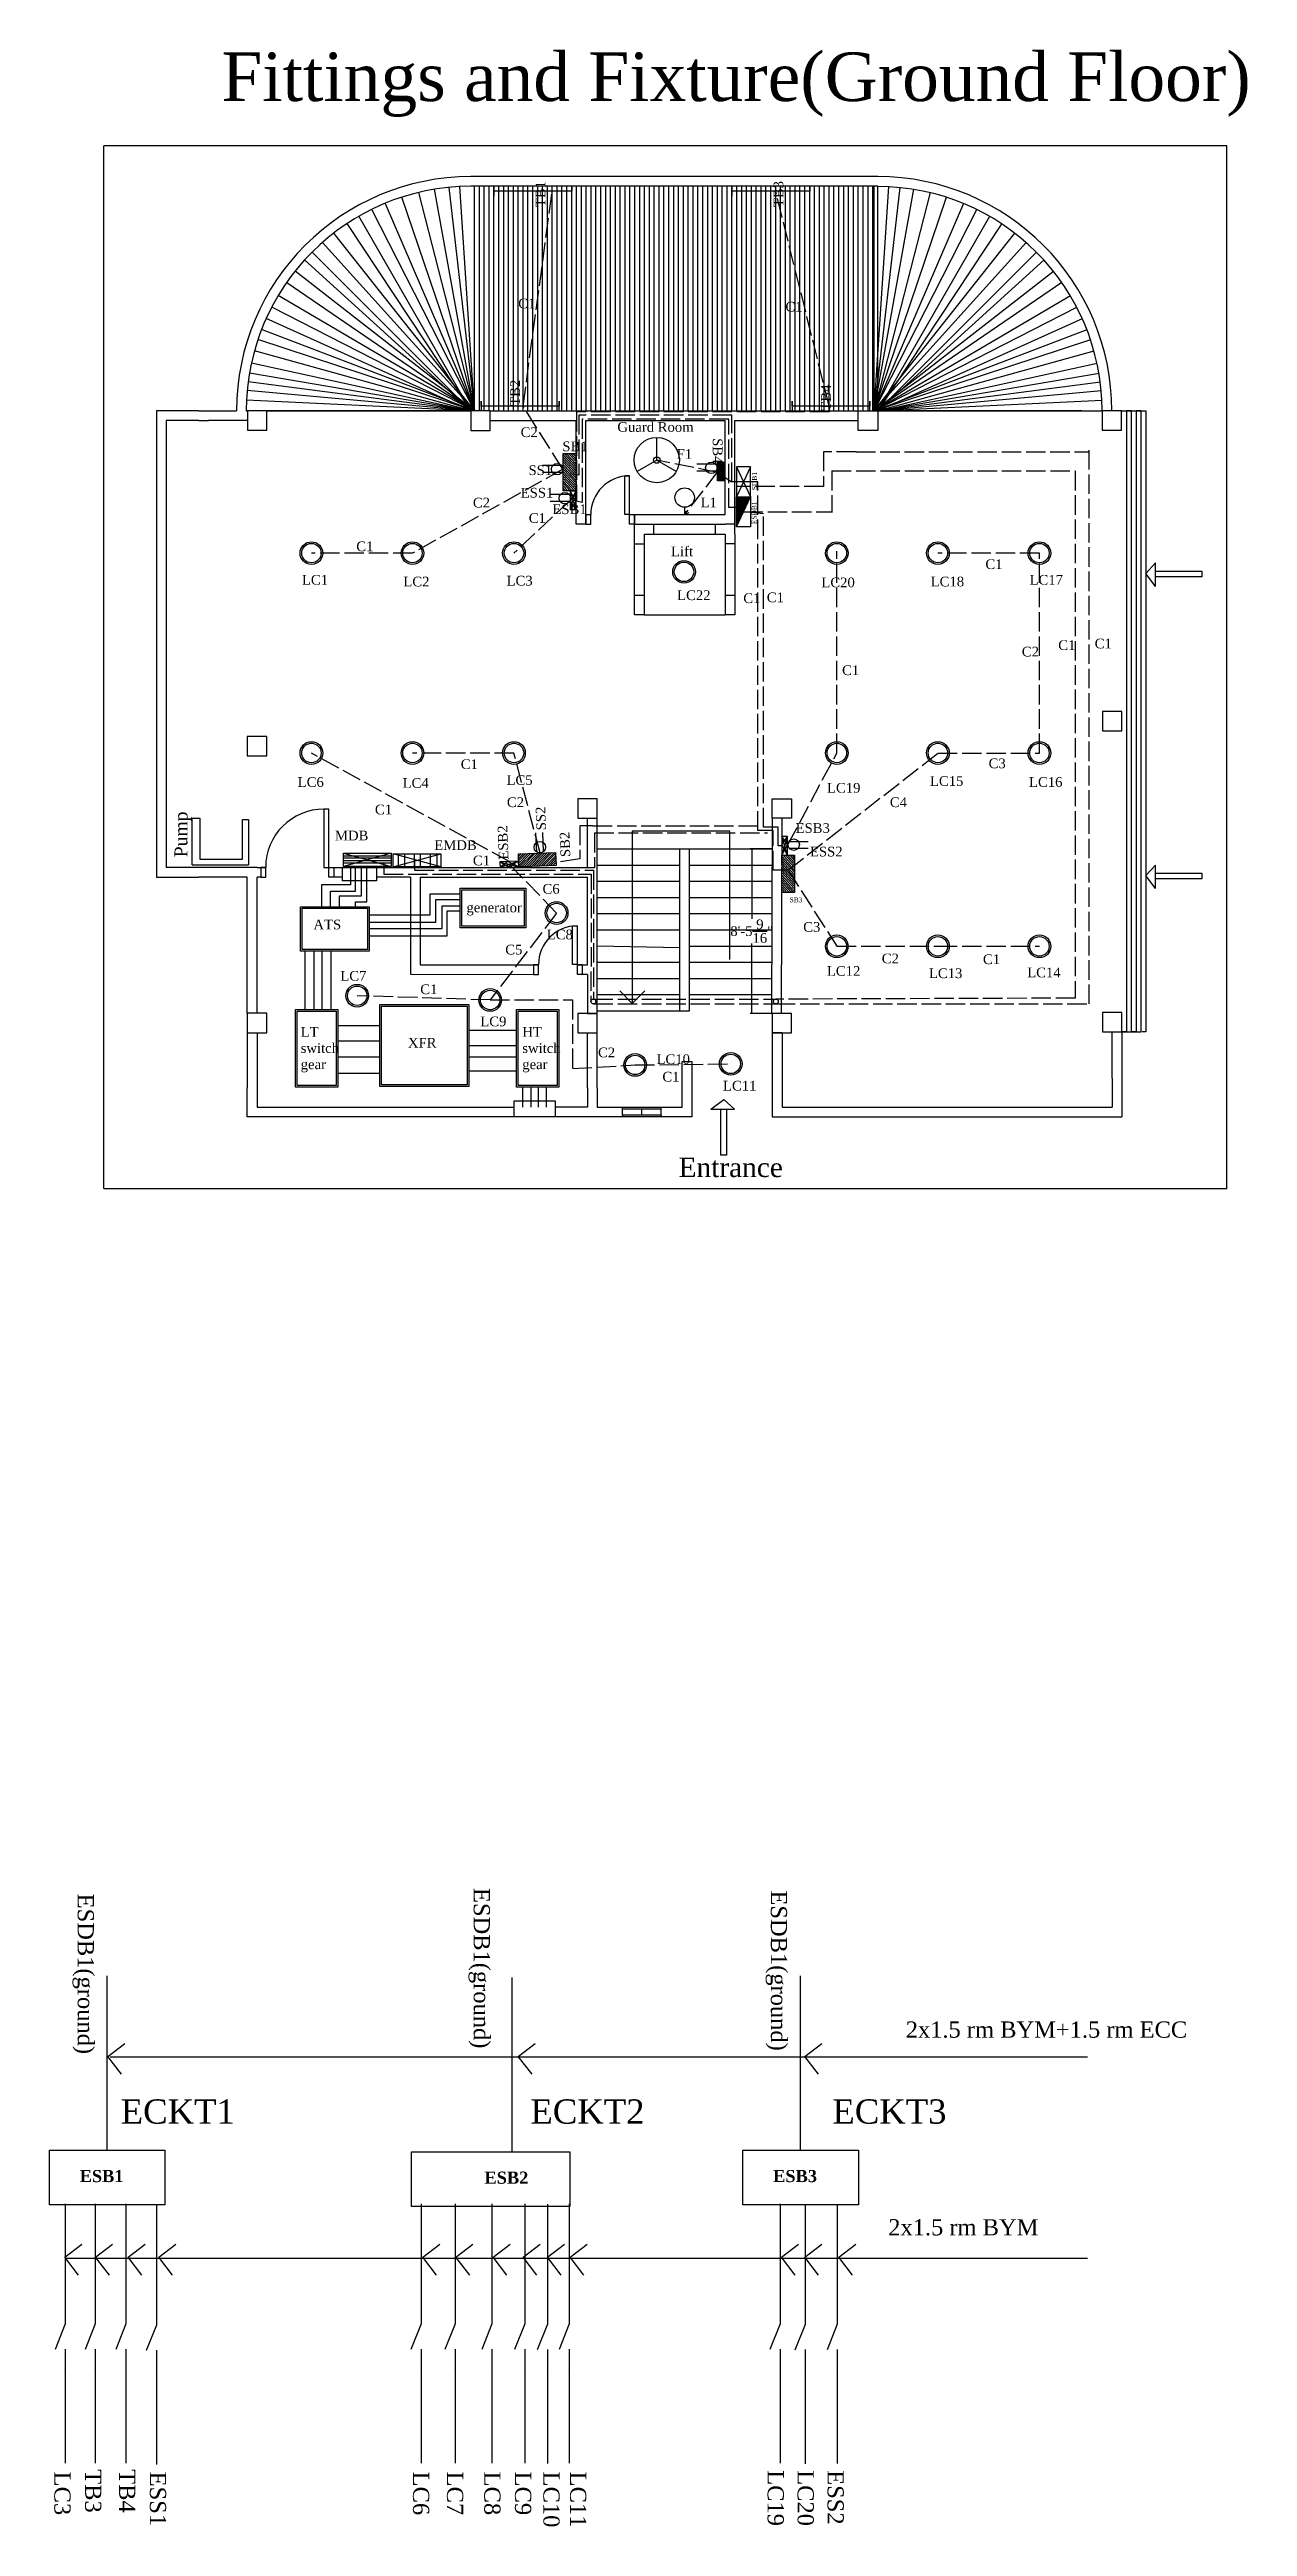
# Model space of a CAD drawing. Header units: inches. Extents: x -7121 to -1666, y 2270 to 5014.
# Drawn here: x -5530 to -4791, y 2453 to 3983 of the extents above; entities that cross this region are included whole.
import ezdxf

# ---------------------------------------------------------------- set-up
doc = ezdxf.new("R2010")
doc.units = ezdxf.units.IN
doc.header["$MEASUREMENT"] = 0
doc.linetypes.add('ACAD_ISO02W100', pattern=[15, 12, -3])
for name, color, linetype in [('3phaseline', 220, 'Continuous'), ('Boundary', 18, 'Continuous'), ('Diagram', 7, 'ACAD_ISO02W100'), ('Dimension', 8, 'Continuous'), ('emergency_line', 10, 'ACAD_ISO02W100'), ('ESB', 25, 'Continuous'), ('ESDB', 45, 'Continuous'), ('Exhaust Fan and Socket', 212, 'Continuous'), ('Fans', 202, 'Continuous'), ('GF_DOOR', 20, 'Continuous'), ('GF_Text', 253, 'Continuous'), ('GF_WIND', 20, 'Continuous'), ('Legends (Fixture Fittings)', 252, 'Continuous'), ('lift', 6, 'Continuous'), ('Lights', 212, 'Continuous'), ('MDB_EMDB', 200, 'Continuous'), ('Normal_line', 160, 'ACAD_ISO02W100'), ('PILLAR', 152, 'Continuous'), ('PUMP', 32, 'Continuous'), ('Ramp', 252, 'Continuous'), ('SB', 15, 'Continuous'), ('SDB', 35, 'Continuous'), ('substation', 186, 'Continuous'), ('text', 250, 'ACAD_ISO02W100')]:
    doc.layers.add(name, color=color, linetype=linetype)
doc.styles.get("Standard").update_dxf_attribs({"font": 'times.ttf', "height": 6})
doc.dimstyles.get("Standard").update_dxf_attribs({"dimscale": 5, "dimtxt": 0.18, "dimasz": 0.18, "dimexe": 0.18, "dimexo": 0.0625, "dimgap": 0.09, "dimtad": 0, "dimtih": 1, "dimtoh": 1, "dimdec": 4, "dimzin": 0, "dimdsep": 46, "dimlunit": 4, "dimtxsty": 'Standard', "dimblk": 'ARCHTICK', "dimcen": 0.09, "dimadec": 0, "dimazin": 0, "dimtfac": 1, "dimtdec": 4, "dimtofl": 0, "dimtmove": 0, "dimatfit": 3, "dimfxl": 1, "dimtolj": 1, "dimtzin": 0, "dimarcsym": 0})

msp = doc.modelspace()

# ---------------------------------------------------------------- texts
at = {"color": 7, "insert": (-5179.77388, 3752.73072), "char_height": 6, "width": 49.5217886, "attachment_point": 1}
msp.add_mtext('Guard Room', dxfattribs=at)
at = {"insert": (-5272.98915, 3455.99661), "char_height": 6, "width": 24, "attachment_point": 1}
msp.add_mtext('generator', dxfattribs=at)
at = {"layer": 'Diagram', "linetype": 'Continuous', "char_height": 10, "attachment_point": 1, "rotation": 270}
for s, insert, width in [('ESDB1(ground)', (-5258.5, 2847.5), 157.6910616), ('ESDB1(ground)', (-5075, 2846), 157.6910616), ('ESDB1(ground)', (-5503.06092, 2844), 157.6910616), ('LC3', (-5517.47629, 2487.07936), 19.5), ('TB3', (-5498.47629, 2488.57936), 19.5), ('TB4', (-5477.47629, 2488.57936), 19.5), ('ESS1', (-5458.47629, 2487.07936), 19.5), ('LC6', (-5295.97703, 2487.08172), 19.5), ('LC7', (-5274.97703, 2487.08172), 19.5), ('LC8', (-5251.97703, 2487.08172), 19.5), ('LC9', (-5232.97703, 2487.08172), 19.5), ('LC10', (-5215.47703, 2487.08172), 19.5), ('LC11', (-5198.97703, 2487.08172), 19.5), ('LC19', (-5076.98237, 2487.96402), 19.5), ('LC20', (-5058.48237, 2487.96402), 19.5), ('ESS2', (-5039.98237, 2487.96402), 19.5)]:
    msp.add_mtext(s, dxfattribs=dict(at, insert=insert, width=width))
at = {"layer": 'Diagram', "linetype": 'Continuous', "attachment_point": 1}
for s, insert, char_height, width in [('2x1.5 rm BYM+1.5 rm ECC', (-5001.69964, 2765.08288), 10, 222.8697901), ('ECKT1', (-5486.5, 2717), 15, 74.5), ('ECKT2', (-5233.5, 2717), 15, 74.5), ('ECKT3', (-5047, 2717), 15, 74.5), ('{\\fTimes New Roman|b1|i0|c0|p18;ESB1}', (-5511.84955, 2673.38779), 7.5, 92.5), ('{\\fTimes New Roman|b1|i0|c0|p18;ESB2}', (-5261.84955, 2672.38779), 7.5, 92.5), ('{\\fTimes New Roman|b1|i0|c0|p18;ESB3}', (-5083.59955, 2673.38779), 7.5, 92.5), ('2x1.5 rm BYM', (-5012.5, 2643), 10, 152)]:
    msp.add_mtext(s, dxfattribs=dict(at, insert=insert, char_height=char_height, width=width))
at = {"layer": 'GF_Text', "insert": (-5141.98709, 3298.51792), "char_height": 12, "width": 86, "attachment_point": 1}
msp.add_mtext('Entrance', dxfattribs=at)
at = {"layer": 'Legends (Fixture Fittings)', "insert": (-5106.47578, 3981.00473), "char_height": 30, "width": 2081.385193, "attachment_point": 2}
msp.add_mtext('Fittings and Fixture(Ground Floor) ', dxfattribs=at)
at = {"layer": 'text'}
for s, insert, char_height, width, attachment_point, rotation in [('TB1', (-5230.26977, 3885.49059), 6, 20.5, 1, 90), ('TB3', (-5083.26977, 3885.49059), 6, 20.5, 1, 90), ('TB2', (-5245.95581, 3762.79472), 6, 20.5, 1, 90), ('TB4', (-5053.95584, 3759.79472), 6, 20.5, 1, 90), ('SB4', (-5114.84387, 3742.81184), 6, 20.5, 1, 270), ('SDB1', (-5096.61784, 3710.69871), 3, 13, 1, 90), ('ESDB1', (-5096.77153, 3689.68779), 3, 16, 1, 90), ('Pump', (-5453.29872, 3498.13775), 8, 57.3491345, 2, 90), ('ESB2', (-5252.98382, 3482.40216), 6, 20.5, 1, 92.20540594), ('SS2', (-5229.76923, 3500.55022), 6, 19.6731, 1, 92.20540594), ('SB2', (-5214.83458, 3484.01235), 6, 20.5, 1, 92.20540594)]:
    msp.add_mtext(s, dxfattribs=dict(at, insert=insert, char_height=char_height, width=width, attachment_point=attachment_point, rotation=rotation))
at = {"layer": 'text', "linetype": 'Continuous', "char_height": 6, "width": 19.1180232, "attachment_point": 1}
for s, insert in [('C1', (-5241.00421, 3828.97801)), ('C1', (-5076.00421, 3827)), ('C2', (-5239.5, 3749.5)), ('C2', (-5269, 3706)), ('C1', (-5234.5, 3696.5)), ('C1', (-5341, 3679)), ('C1', (-4952.5, 3668)), ('C1', (-5102, 3647)), ('C1', (-5087.5, 3647.5)), ('C2', (-4930, 3614)), ('C1', (-4907.5, 3618)), ('C1', (-4885, 3619)), ('C1', (-5041, 3602.5)), ('C1', (-5276.5, 3544.5)), ('C3', (-4950.5, 3545)), ('C2', (-5248, 3521)), ('C4', (-5011.5, 3521)), ('C1', (-5329.5, 3516.5)), ('C1', (-5269, 3485)), ('C6', (-5226, 3467.5)), ('C3', (-5065, 3444)), ('C5', (-5249, 3430)), ('C2', (-5016.5, 3424.5)), ('C1', (-4954, 3424)), ('C1', (-5301.5, 3405.5)), ('C2', (-5191.7242, 3366.50304)), ('C1', (-5151.97311, 3351.50304))]:
    msp.add_mtext(s, dxfattribs=dict(at, insert=insert))
at = {"layer": 'text', "attachment_point": 1}
for s, insert, char_height, width in [('SB1', (-5213.75815, 3740.7489), 6, 20.5), ('F1', (-5143.18578, 3736.0575), 6, 12.9596472), ('SS1', (-5234.65781, 3726.03608), 6, 19.6731), ('ESS1', (-5239.47146, 3712.13618), 6, 19.6731), ('ESB1', (-5219.89908, 3701.93185), 6, 20.5), ('L1', (-5128.41203, 3706.098), 6, 4.7166719), ('Lift', (-5146.6319, 3675.90823), 6, 20.1704703), ('LC1', (-5374.59125, 3658.33882), 6, 7.4980376), ('LC3', (-5248.19555, 3657.80375), 6, 11.2470735), ('LC20', (-5053.78182, 3656.73362), 6, 14.9961094), ('LC18', (-4986.29936, 3657.26868), 6, 10.1759302), ('LC17', (-4925.24381, 3658.33882), 6, 13.3893773), ('LC22', (-5142.88601, 3648.83208), 6, 19.5821278), ('LC6', (-5377.18986, 3533.48839), 6, 19.1930563), ('LC5', (-5248.23656, 3534.68682), 6, 14.3947922), ('LC15', (-4986.73125, 3534.0876), 6, 18.5932775), ('LC16', (-4925.5534, 3533.48839), 6, 18.5932604), ('LC4', (-5312.41331, 3532.88918), 6, 14.9945709), ('LC19', (-5050.30823, 3529.89311), 6, 14.9945709), ('ESB3', (-5069.69813, 3505.08215), 6, 20.5), ('MDB', (-5354.21209, 3500.41653), 6, 18.2606521), ('EMDB', (-5292.85847, 3494.5194), 6, 18.6903232), ('ESS2', (-5060.8441, 3490.52662), 6, 19.6731), ('SB3', (-5073.39665, 3459.23063), 3, 20.5), ('ATS', (-5367.5, 3445.5), 6, 25), ('LC8', (-5223.3764, 3439.31561), 6, 14.9945709), ('LC7', (-5350.86937, 3413.78186), 6, 19.1930563), ('LC12', (-5050.39191, 3416.80211), 6, 16.9335011), ('LC13', (-4987.36165, 3415.39232), 6, 15.0520086), ('LC14', (-4926.68326, 3415.86226), 6, 18.3446205), ('LC9', (-5264.4273, 3385.6345), 6, 14.9945709), ('LT\\Pswitch\\Pgear', (-5375.34422, 3379.16914), 6, 15), ('XFR', (-5309.13714, 3372.47403), 6, 30), ('HT\\Pswitch\\Pgear', (-5238.5, 3379.16914), 6, 15), ('LC10', (-5155.61225, 3362.32835), 6, 31.5211637), ('LC11', (-5114.51594, 3345.95723), 6, 31.5211637)]:
    msp.add_mtext(s, dxfattribs=dict(at, insert=insert, char_height=char_height, width=width))
at = {"layer": 'text', "insert": (-5311.92897, 3657.26868), "char_height": 6, "attachment_point": 1}
msp.add_mtext('LC2', dxfattribs=at)

# ---------------------------------------------------------------- blocks, each defined once
blk = doc.blocks.new('_ArchTick')
at = {"color": 0, "linetype": 'ByBlock', "const_width": 0.15}
blk.add_lwpolyline([(-0.5, -0.5), (0.5, 0.5)], dxfattribs=at)
blk = doc.blocks.new('*D246')
at = {"layer": 'Defpoints', "color": 0}
for p in [(-5084.3, 3489.2), (-5096.8, 3387.6), (-5084.3, 3387.6)]:
    blk.add_point(p, dxfattribs=at)
at = {"layer": 'Dimension', "color": 0, "lineweight": -2}
for p, q in [((-5084.6, 3489.2), (-5097.7, 3489.2)), ((-5096.8, 3489.2), (-5096.8, 3446)), ((-5096.8, 3387.6), (-5096.8, 3430.8)), ((-5084.6, 3387.6), (-5097.7, 3387.6))]:
    blk.add_line(p, q, dxfattribs=at)
at = {"layer": 'Dimension', "color": 0, "lineweight": -2, "xscale": 0.8999999999999999, "yscale": 0.8999999999999999, "zscale": 0.8999999999999999}
for p, rotation in [((-5096.8, 3489.2), 90), ((-5096.8, 3387.6), 270)]:
    blk.add_blockref('_ArchTick', p, dxfattribs=dict(at, rotation=rotation))
at = {"layer": 'Dimension', "color": 0, "insert": (-5096.8, 3438.4), "char_height": 6, "attachment_point": 5}
blk.add_mtext('\\A1;8\'-5{\\H1.000000x;\\S9/16;}"', dxfattribs=at)
blk = doc.blocks.new('Toilet_window')
at = {"layer": 'GF_WIND'}
for p, q in [((-2114.5, 2652), (-2114.5, 2676)), ((-2113.5, 2676), (-2114.5, 2676)), ((-2113.5, 2652), (-2113.5, 2676)), ((-2109.5, 2676), (-2113.5, 2676)), ((-2109.5, 2664), (-2113.5, 2664)), ((-2109.5, 2676), (-2109.5, 2652)), ((-2109.5, 2676), (-2108.5, 2676)), ((-2108.5, 2676), (-2108.5, 2652)), ((-2113.5, 2652), (-2114.5, 2652)), ((-2109.5, 2652), (-2113.5, 2652)), ((-2109.5, 2652), (-2108.5, 2652))]:
    blk.add_line(p, q, dxfattribs=at)
blk = doc.blocks.new('lift_50')
at = {"layer": 'lift'}
for p, q in [((-25, 50), (25, 50)), ((-25, 50), (-25, 0)), ((25, 50), (25, 0)), ((-25, 0), (25, 0))]:
    blk.add_line(p, q, dxfattribs=at)
blk = doc.blocks.new('door_kit_toi')
at = {"layer": 'GF_DOOR'}
for p, q in [((-1236, 2648.5), (-1236, 2672.5)), ((-1236, 2672.5), (-1233, 2672.5)), ((-1233, 2648.5), (-1233, 2672.5)), ((-1260, 2648.5), (-1260, 2642.5)), ((-1260, 2648.5), (-1257, 2648.5)), ((-1257, 2642.5), (-1257, 2648.5)), ((-1233, 2648.5), (-1236, 2648.5)), ((-1233, 2642.5), (-1233, 2648.5)), ((-1233, 2648.5), (-1230, 2648.5)), ((-1230, 2648.5), (-1230, 2642.5)), ((-1260, 2642.5), (-1257, 2642.5)), ((-1230, 2642.5), (-1233, 2642.5))]:
    blk.add_line(p, q, dxfattribs=at)
blk.add_arc((-1233, 2648.5), 24, 90, 180, dxfattribs=at)
blk = doc.blocks.new('light')
at = {"layer": 'Lights'}
blk.add_line((-1959.5, 2586.5), (-1959.5, 2582), dxfattribs=at)
blk.add_circle((-1959.5, 2592.5), 6, dxfattribs=at)
blk = doc.blocks.new('56fan')
at = {"layer": 'Fans'}
for q in [(-2242.5, 2694), (-2266.7, 2651.9), (-2218.3, 2651.9)]:
    blk.add_line((-2242.5, 2666), q, dxfattribs=at)
for radius in [28, 4]:
    blk.add_circle((-2242.5, 2666), radius, dxfattribs=at)
blk = doc.blocks.new('ceil light')
at = {"layer": 'Lights'}
for radius in [7, 6]:
    blk.add_circle((-1931, 2584), radius, dxfattribs=at)
blk = doc.blocks.new('tubelight')
at = {"layer": 'Lights'}
for p, q in [((-1976, 2566), (-1976, 2560)), ((-1976, 2560), (-1976, 2563)), ((-1976, 2563), (-1928, 2563)), ((-1928, 2560), (-1928, 2566)), ((-1928, 2563), (-1928, 2560))]:
    blk.add_line(p, q, dxfattribs=at)
blk = doc.blocks.new('SB')
at = {"layer": 'SB'}
for p, q in [((-1913, 2670), (-1915, 2668.1)), ((-1911.5, 2670), (-1915, 2666.8)), ((-1910.1, 2670), (-1915, 2665.4)), ((-1908.6, 2670), (-1915, 2664)), ((-1907.1, 2670), (-1915, 2662.7)), ((-1905.7, 2670), (-1914.3, 2662)), ((-1904.2, 2670), (-1912.8, 2662)), ((-1902.7, 2670), (-1911.3, 2662)), ((-1901.3, 2670), (-1909.9, 2662)), ((-1899.8, 2670), (-1908.4, 2662)), ((-1898.3, 2670), (-1906.9, 2662)), ((-1896.9, 2670), (-1905.5, 2662)), ((-1895.4, 2670), (-1904, 2662)), ((-1893.9, 2670), (-1902.5, 2662)), ((-1892.5, 2670), (-1901.1, 2662)), ((-1898.3, 2670), (-1899.8, 2670)), ((-1892, 2669.1), (-1899.6, 2662)), ((-1892, 2667.7), (-1898.1, 2662)), ((-1892, 2666.3), (-1896.7, 2662)), ((-1892, 2665), (-1895.2, 2662)), ((-1892, 2663.6), (-1893.7, 2662))]:
    blk.add_line(p, q, dxfattribs=at)
blk.add_lwpolyline([(-1898.3, 2670), (-1892, 2670), (-1892, 2662), (-1915, 2662), (-1915, 2670), (-1899.8, 2670)], dxfattribs=at)
blk = doc.blocks.new('SDB')
at = {"layer": 'SDB'}
for p, q in [((-1881.4, 2636.1), (-1872.9, 2617.6)), ((-1872.9, 2636.1), (-1881.4, 2617.6))]:
    blk.add_line(p, q, dxfattribs=at)
blk.add_lwpolyline([(-1872.9, 2636.1), (-1881.4, 2636.1), (-1881.4, 2617.6), (-1872.9, 2617.6)], close=True, dxfattribs=at)
blk = doc.blocks.new('ESDB')
at = {"layer": 'ESDB'}
for p, q in [((-1843.6, 2787.3), (-1825.1, 2778.8)), ((-1842.4, 2787.3), (-1825.1, 2779.4)), ((-1841.2, 2787.3), (-1825.1, 2779.9)), ((-1840, 2787.3), (-1825.1, 2780.5)), ((-1838.8, 2787.3), (-1825.1, 2781)), ((-1837.6, 2787.3), (-1825.1, 2781.6)), ((-1836.4, 2787.3), (-1825.1, 2782.1)), ((-1835.2, 2787.3), (-1825.1, 2782.7)), ((-1834, 2787.3), (-1825.1, 2783.2)), ((-1832.8, 2787.3), (-1825.1, 2783.8)), ((-1831.6, 2787.3), (-1825.1, 2784.3)), ((-1830.4, 2787.3), (-1825.1, 2784.9)), ((-1829.2, 2787.3), (-1825.1, 2785.4)), ((-1828, 2787.3), (-1825.1, 2786)), ((-1826.8, 2787.3), (-1825.1, 2786.5))]:
    blk.add_line(p, q, dxfattribs=at)
blk.add_lwpolyline([(-1843.6, 2787.3), (-1825.1, 2787.3), (-1825.1, 2778.8), (-1843.6, 2778.8)], close=True, dxfattribs=at)
blk = doc.blocks.new('ESB')
at = {"layer": 'ESB'}
for p, q in [((-1915.5, 2667.5), (-1927, 2667.5)), ((-1927, 2667.5), (-1927, 2664)), ((-1927, 2664), (-1920.5, 2667.5)), ((-1927, 2667.5), (-1920.5, 2664)), ((-1927, 2664), (-1915.5, 2667.5)), ((-1915.5, 2664), (-1927, 2667.5)), ((-1927, 2664), (-1915.5, 2664)), ((-1920.5, 2667.5), (-1915.5, 2664)), ((-1920.5, 2664), (-1915.5, 2667.5)), ((-1915.5, 2664.5), (-1915.5, 2667.5)), ((-1915.5, 2664), (-1915.5, 2664.5))]:
    blk.add_line(p, q, dxfattribs=at)
blk = doc.blocks.new('5A Socket')
at = {"layer": 'Exhaust Fan and Socket'}
for p, q in [((-1808.7, 2687.2), (-1820.5, 2687.2)), ((-1808.6, 2683), (-1820.5, 2683))]:
    blk.add_line(p, q, dxfattribs=at)
blk.add_circle((-1811.5, 2685), 3.54, dxfattribs=at)
blk = doc.blocks.new('SWITCH')
at = {"layer": 'Diagram', "linetype": 'Continuous'}
for p, q in [((0, 0), (0, -135.5)), ((0, -148.5), (-12.5, -180)), ((0, -135.5), (0, -148.5)), ((0, -179.5), (0, -320.5)), ((-1, -205), (-1, -205))]:
    blk.add_line(p, q, dxfattribs=at)
blk = doc.blocks.new('DOOR_6')
at = {"layer": 'GF_WIND'}
for p, q in [((-2285, 2635.2), (-2288, 2635.2)), ((-2288, 2635.2), (-2288, 2599.2)), ((-2285, 2599.2), (-2285, 2635.2)), ((-2324, 2599.2), (-2327, 2599.2)), ((-2327, 2599.2), (-2327, 2593.2)), ((-2327, 2593.2), (-2324, 2593.2)), ((-2324, 2593.2), (-2324, 2599.2)), ((-2288, 2599.2), (-2285, 2599.2)), ((-2285, 2599.2), (-2282, 2599.2)), ((-2285, 2593.2), (-2285, 2599.2)), ((-2282, 2593.2), (-2285, 2593.2)), ((-2282, 2599.2), (-2282, 2593.2))]:
    blk.add_line(p, q, dxfattribs=at)
blk.add_arc((-2288, 2599.2), 36, 90, 180, dxfattribs=at)
blk = doc.blocks.new('EMDB')
at = {"layer": 'MDB_EMDB'}
for p, q in [((-2189.5, 2460.5), (-2130.5, 2476.5)), ((-2130.5, 2460.5), (-2189.5, 2476.5))]:
    blk.add_line(p, q, dxfattribs=at)
for points in [[(-2189.5, 2476.5), (-2130.5, 2476.5), (-2130.5, 2460.5), (-2189.5, 2460.5)], [(-2183, 2476.5), (-2175.5, 2476.5), (-2175.5, 2460.5), (-2183, 2460.5)], [(-2163, 2476.5), (-2156, 2476.5), (-2156, 2460.5), (-2163, 2460.5)], [(-2143.5, 2476.5), (-2135.5, 2476.5), (-2135.5, 2460.5), (-2143.5, 2460.5)]]:
    blk.add_lwpolyline(points, close=True, dxfattribs=at)
blk = doc.blocks.new('MDB')
at = {"layer": 'MDB_EMDB'}
for p, q in [((-2189.5, 2499), (-2130.5, 2482.5)), ((-2130.5, 2499), (-2189.5, 2482.5))]:
    blk.add_line(p, q, dxfattribs=at)
for points in [[(-2189.5, 2499), (-2130.5, 2499), (-2130.5, 2482.5), (-2189.5, 2482.5)], [(-2189.5, 2495.5), (-2130.5, 2495.5), (-2130.5, 2486.5), (-2189.5, 2486.5)], [(-2189.5, 2493), (-2130.5, 2493), (-2130.5, 2489.5), (-2189.5, 2489.5)]]:
    blk.add_lwpolyline(points, close=True, dxfattribs=at)

# ---------------------------------------------------------------- dimensions: what is measured, and where the dimension line sits
at = {"layer": 'Dimension'}
dim = msp.add_linear_dim(base=(-5096.7511, 3387.62401), p1=(-5084.2511, 3489.18637), p2=(-5084.2511, 3387.62401), angle=90, dimstyle='Standard', dxfattribs=at)
dim.commit()
dim.dimension.update_dxf_attribs({"geometry": '*D246', "text_midpoint": (-5096.7511, 3438.40519)})

# ---------------------------------------------------------------- linework, layer by layer
at = {"color": 7}
for p, q in [((-5205.2329, 3695.624), (-5205.2329, 3753.624)), ((-5199.2329, 3695.624), (-5199.2329, 3753.624)), ((-5113.2511, 3695.624), (-5113.2511, 3753.624)), ((-5107.2511, 3689.624), (-5107.2511, 3753.624)), ((-5205.2329, 3689.624), (-5205.2329, 3695.624)), ((-5199.2329, 3689.624), (-5205.2329, 3689.624)), ((-5199.2329, 3689.624), (-5199.2329, 3695.624)), ((-5169.2511, 3695.624), (-5163.2511, 3695.624)), ((-5169.2511, 3683.624), (-5169.2511, 3689.624)), ((-5169.2511, 3689.624), (-5163.2511, 3689.624)), ((-5169.2329, 3689.624), (-5169.2329, 3695.624)), ((-5163.2511, 3695.624), (-5113.2511, 3695.624)), ((-5163.2511, 3689.624), (-5113.2511, 3689.624)), ((-5157.2511, 3683.624), (-5157.2511, 3689.624)), ((-5119.2511, 3683.624), (-5119.2511, 3689.624)), ((-5107.2511, 3689.624), (-5113.2511, 3689.624)), ((-5107.2511, 3683.624), (-5107.2511, 3689.624)), ((-5169.2511, 3633.624), (-5169.2511, 3683.624)), ((-5169.2511, 3677.624), (-5163.2511, 3677.624)), ((-5107.2511, 3677.624), (-5113.2511, 3677.624)), ((-5107.2511, 3683.624), (-5107.2511, 3633.624)), ((-5163.2511, 3645.624), (-5169.2511, 3645.624)), ((-5107.2511, 3645.624), (-5113.2511, 3645.624)), ((-5163.2511, 3633.624), (-5169.2511, 3633.624)), ((-5107.2511, 3633.624), (-5113.2511, 3633.624)), ((-5198.2511, 3508.12401), (-5192.2511, 3508.12401)), ((-5198.2511, 3477.67263), (-5198.2511, 3508.12401)), ((-5192.2511, 3387.62401), (-5192.2511, 3508.12401)), ((-5084.2511, 3508.12401), (-5084.5636, 3387.62401)), ((-5078.25112, 3508.10844), (-5084.2511, 3508.10844)), ((-5078.25112, 3508.10844), (-5078.56362, 3387.60844)), ((-5198.2511, 3417.67263), (-5198.2511, 3471.67263)), ((-5198.2511, 3341.67263), (-5198.2511, 3347.67263))]:
    msp.add_line(p, q, dxfattribs=at)
for p, q in [((-5192.2511, 3520.124), (-5198.2511, 3520.124)), ((-5192.2511, 3489.18637), (-5144.2511, 3489.18637)), ((-5144.2511, 3489.18637), (-5132.2511, 3489.18637)), ((-5141.2511, 3389.18637), (-5141.2511, 3489.18637)), ((-5135.2511, 3389.18637), (-5135.2511, 3489.18637)), ((-5132.2511, 3489.18637), (-5084.2511, 3489.18637)), ((-5402.31588, 3477.67263), (-5396.98031, 3477.67263)), ((-5357.98031, 3477.67263), (-5248, 3477.67263)), ((-5248, 3477.67263), (-5198.2511, 3477.67263)), ((-5192.2511, 3479.18637), (-5141.2511, 3479.18637)), ((-5135.2511, 3479.18637), (-5084.2511, 3479.18637)), ((-5408.31588, 3471.67263), (-5438.31588, 3471.67263)), ((-5408.31588, 3387.67263), (-5408.31588, 3471.67263)), ((-5399.98031, 3471.78508), (-5402.31588, 3471.67263)), ((-5402.31588, 3387.67263), (-5402.31588, 3471.67263)), ((-5349.5, 3471.74671), (-5354.98031, 3471.74671)), ((-5307.50054, 3471.74671), (-5328.5, 3471.74671)), ((-5307.50054, 3471.74671), (-5307.50054, 3417.67263)), ((-5301.50054, 3471.74671), (-5198.2511, 3471.67263)), ((-5301.50054, 3471.74671), (-5301.50054, 3417.67263)), ((-5192.2511, 3469.18637), (-5141.2511, 3469.18637)), ((-5192.2511, 3459.18637), (-5141.2511, 3459.18637)), ((-5135.2511, 3469.18637), (-5084.2511, 3469.18637)), ((-5135.2511, 3459.18637), (-5084.2511, 3459.18637)), ((-5192.2511, 3449.18637), (-5141.2511, 3449.18637)), ((-5135.2511, 3449.18637), (-5084.2511, 3449.18637)), ((-5192.2511, 3439.18637), (-5141.2511, 3439.18637)), ((-5141.2511, 3428), (-5192.25108, 3429.18636)), ((-5135.2511, 3439.18637), (-5084.2511, 3439.18637)), ((-5135.2511, 3429.18637), (-5084.2511, 3429.18637)), ((-5307.50054, 3417.67263), (-5307.50479, 3411.751)), ((-5307.50479, 3411.751), (-5228.5, 3411.69432)), ((-5301.50054, 3417.67263), (-5248, 3417.67263)), ((-5248, 3417.67263), (-5228.5, 3417.67263)), ((-5204.5, 3417.67263), (-5198.2511, 3417.67263)), ((-5198.29414, 3411.67265), (-5201.5, 3411.67265)), ((-5198.29414, 3411.67265), (-5198.29414, 3387.62401)), ((-5192.2511, 3419.18637), (-5141.2511, 3419.18637)), ((-5135.2511, 3419.18637), (-5084.2511, 3419.18637)), ((-5192.2511, 3409.18637), (-5141.2511, 3409.18637)), ((-5192.2511, 3399.18637), (-5141.2511, 3399.18637)), ((-5135.2511, 3409.18637), (-5084.2511, 3409.18637)), ((-5135.2511, 3399.18637), (-5084.2511, 3399.18637)), ((-5198.2511, 3387.62401), (-5192.2511, 3387.62401)), ((-5192.2511, 3389.18637), (-5144.2511, 3389.18637)), ((-5144.2511, 3389.18637), (-5135.2511, 3389.18637)), ((-5078.09204, 3387.62401), (-5084.2511, 3387.62401)), ((-5408.31588, 3375.67263), (-5408.31588, 3341.67263)), ((-5402.31588, 3375.67263), (-5402.31588, 3347.67263)), ((-5198.2511, 3347.67263), (-5198.2511, 3375.62401)), ((-5192.2511, 3347.624), (-5192.2511, 3375.62401)), ((-5084.2511, 3375.62401), (-5084.2511, 3341.67263)), ((-5078.09204, 3375.62401), (-5084.2511, 3375.62401)), ((-5078.09204, 3375.62401), (-5078.09204, 3347.67263)), ((-4874.2511, 3347.67263), (-4874.2511, 3376.124)), ((-4868.2511, 3376.124), (-4868.2511, 3341.67263)), ((-5139.7511, 3329.72754), (-5139.7511, 3357.88302)), ((-5139.7511, 3357.88302), (-5133.7511, 3357.88302)), ((-5133.7511, 3357.88302), (-5133.7511, 3323.72061)), ((-5198.2511, 3341.67263), (-5198.2511, 3329.67263)), ((-5192.2511, 3341.624), (-5192.2511, 3347.624)), ((-5192.2511, 3341.624), (-5192.2511, 3329.72061)), ((-5084.2511, 3341.67263), (-5084.2511, 3323.67263)), ((-5078.09204, 3347.67263), (-5078.09204, 3329.72754)), ((-4874.2511, 3347.67263), (-4874.2511, 3329.72754)), ((-4868.2511, 3341.67263), (-4868.2511, 3323.67263)), ((-5192.2511, 3323.624), (-5244.2511, 3323.624)), ((-5198.2511, 3329.67263), (-5218.2511, 3329.67263)), ((-5192.2511, 3329.72061), (-5156.2511, 3329.72061)), ((-5156.2511, 3323.72061), (-5192.2511, 3323.72061)), ((-5192.2511, 3323.72061), (-5192.2511, 3323.624)), ((-5156.2511, 3329.72754), (-5139.7511, 3329.72754)), ((-5133.7511, 3323.72061), (-5156.2511, 3323.72754)), ((-5084.2511, 3323.67263), (-4868.2511, 3323.67263)), ((-5078.09204, 3329.72754), (-4874.2511, 3329.72754))]:
    msp.add_line(p, q)
for points in [[(-5349.5, 3477.67263), (-5328.5, 3477.67263), (-5328.5, 3469.5), (-5349.5, 3469.5)], [(-5243.5, 3333.5), (-5218.2511, 3333.5), (-5218.2511, 3323.624), (-5243.5, 3323.624)]]:
    msp.add_lwpolyline(points, close=True)
for centre in [(-5194.5951, 3394.91248), (-5081.90709, 3394.91248)]:
    msp.add_circle(centre, 1.5)
at = {"layer": '3phaseline'}
for p, q in [((-5344.5, 3478.31687), (-5344.5, 3467)), ((-5341.5, 3463), (-5341.5, 3477.67263)), ((-5338, 3477.67263), (-5338, 3460)), ((-5334.5, 3456.5), (-5334.5, 3477.67263)), ((-5344.5, 3467), (-5362.5, 3467)), ((-5362.5, 3467), (-5362.5, 3453.5)), ((-5357, 3453.5), (-5357, 3463)), ((-5357, 3463), (-5341.5, 3463)), ((-5338, 3460), (-5351.5, 3460)), ((-5351.5, 3460), (-5351.5, 3453.5)), ((-5295.5, 3448.5), (-5295.5, 3461.5)), ((-5295.5, 3461.5), (-5277.31838, 3461.5)), ((-5292, 3444), (-5292, 3458)), ((-5292, 3458), (-5277.31838, 3458)), ((-5341.5, 3453.5), (-5341.5, 3456.5)), ((-5341.5, 3456.5), (-5334.5, 3456.5)), ((-5333, 3448.5), (-5295.5, 3448.5)), ((-5333, 3444), (-5292, 3444)), ((-5288, 3440), (-5288, 3454)), ((-5288, 3454), (-5277.31838, 3454)), ((-5285, 3435.5), (-5285, 3451)), ((-5285, 3451), (-5277.31838, 3451)), ((-5333, 3440), (-5288, 3440)), ((-5333, 3435.5), (-5285, 3435.5)), ((-5372.5, 3390), (-5372.5, 3426)), ((-5367, 3390), (-5367, 3426)), ((-5362, 3390), (-5362, 3426)), ((-5356.5, 3390), (-5356.5, 3426)), ((-5326.5, 3380), (-5352.5, 3380)), ((-5326.5, 3370.5), (-5352.5, 3370.5)), ((-5242, 3377), (-5271.5, 3377)), ((-5242, 3367.5), (-5271.5, 3367.5)), ((-5326.5, 3360.5), (-5352.5, 3360.5)), ((-5326.5, 3350.5), (-5352.5, 3350.5)), ((-5242, 3360.5), (-5271.5, 3360.5)), ((-5242, 3352), (-5271.5, 3352)), ((-5238.2511, 3329.67263), (-5238.2511, 3342)), ((-5233, 3329.67263), (-5233, 3342)), ((-5228.5, 3329.67263), (-5228.5, 3342)), ((-5223.5, 3329.67263), (-5223.5, 3342))]:
    msp.add_line(p, q, dxfattribs=at)
at = {"layer": 'Boundary'}
for p, q in [((-4803.45953, 3923.27568), (-5496.99997, 3923.27568)), ((-5496.99997, 3279.50001), (-5496.99997, 3923.27568)), ((-4803.45953, 3328.38129), (-4803.45953, 3923.27568)), ((-4803.45953, 3279.50001), (-4803.45953, 3328.38129)), ((-5496.99997, 3279.50001), (-4803.45953, 3279.50001))]:
    msp.add_line(p, q, dxfattribs=at)
at = {"layer": 'Diagram', "linetype": 'Continuous'}
for p, q in [((-5494.8384, 2685.6766), (-5494.8384, 2793.1766)), ((-5244.8384, 2684.6766), (-5244.8384, 2792.1766)), ((-5066.5884, 2685.6766), (-5066.5884, 2793.1766)), ((-5494.5, 2743.5), (-5484, 2751.5)), ((-5486, 2732.5), (-5494.5, 2743.5)), ((-4889.5, 2743), (-5493, 2743)), ((-5241, 2743.5), (-5230.5, 2751.5)), ((-5232.5, 2732.5), (-5241, 2743.5)), ((-5064, 2743.5), (-5053.5, 2751.5)), ((-5055.5, 2732.5), (-5064, 2743.5)), ((-5307, 2650.9266), (-5307, 2684.6766)), ((-5307, 2684.6766), (-5280.4634, 2684.6766)), ((-5280.4634, 2650.9266), (-5307, 2650.9266)), ((-5521, 2619.5), (-5510.5, 2627.5)), ((-5512.5, 2608.5), (-5521, 2619.5)), ((-5520.5, 2619), (-4889.5, 2619)), ((-5502, 2619.5), (-5491.5, 2627.5)), ((-5493.5, 2608.5), (-5502, 2619.5)), ((-5482, 2619.5), (-5471.5, 2627.5)), ((-5473.5, 2608.5), (-5482, 2619.5)), ((-5463, 2619.5), (-5452.5, 2627.5)), ((-5454.5, 2608.5), (-5463, 2619.5)), ((-5300, 2619.5), (-5289.5, 2627.5)), ((-5291.5, 2608.5), (-5300, 2619.5)), ((-5279.5, 2619.5), (-5269, 2627.5)), ((-5271, 2608.5), (-5279.5, 2619.5)), ((-5256.5, 2619.5), (-5246, 2627.5)), ((-5248, 2608.5), (-5256.5, 2619.5)), ((-5238, 2619.5), (-5227.5, 2627.5)), ((-5229.5, 2608.5), (-5238, 2619.5)), ((-5223, 2619.5), (-5212.5, 2627.5)), ((-5214.5, 2608.5), (-5223, 2619.5)), ((-5209, 2619.5), (-5198.5, 2627.5)), ((-5200.5, 2608.5), (-5209, 2619.5)), ((-5078.5, 2619.5), (-5068, 2627.5)), ((-5070, 2608.5), (-5078.5, 2619.5)), ((-5064, 2619.5), (-5053.5, 2627.5)), ((-5055.5, 2608.5), (-5064, 2619.5)), ((-5043, 2619.5), (-5032.5, 2627.5)), ((-5034.5, 2608.5), (-5043, 2619.5))]:
    msp.add_line(p, q, dxfattribs=at)
for points in [[(-5530.4634, 2685.6766), (-5459.2134, 2685.6766), (-5459.2134, 2651.9266), (-5530.4634, 2651.9266)], [(-5102.2134, 2685.6766), (-5030.9634, 2685.6766), (-5030.9634, 2651.9266), (-5102.2134, 2651.9266)]]:
    msp.add_lwpolyline(points, close=True, dxfattribs=at)
msp.add_lwpolyline([(-5280.4634, 2684.6766), (-5209.2134, 2684.6766), (-5209.2134, 2650.9266), (-5280.4634, 2650.9266)], dxfattribs=at)
at = {"layer": 'Dimension', "color": 7}
for p, q in [((-5019.00421, 3904.33202), (-5270.2511, 3904.33202)), ((-5323.28969, 3887.79116), (-5268.00421, 3759.624)), ((-5268.00421, 3759.624), (-5312.83, 3891.63517)), ((-5302.54696, 3894.51985), (-5268.00421, 3759.624)), ((-5268.00421, 3759.624), (-5292.64952, 3896.51163)), ((-5283.88914, 3897.65993), (-5268.00421, 3759.624)), ((-5268.00421, 3759.624), (-5277.01785, 3898.16686)), ((-5019.00421, 3898.33202), (-5270.2511, 3898.33202)), ((-5268.00421, 3759.624), (-5268.00421, 3898.33202)), ((-5265.00421, 3759.624), (-5265.00421, 3898.33202)), ((-5262.00421, 3759.624), (-5262.00421, 3898.33202)), ((-5259.00421, 3759.624), (-5259.00421, 3898.33202)), ((-5256.00421, 3759.624), (-5256.00421, 3898.33202)), ((-5253.00421, 3759.624), (-5253.00421, 3898.33202)), ((-5250.00421, 3759.624), (-5250.00421, 3898.33202)), ((-5247.00421, 3759.624), (-5247.00421, 3898.33202)), ((-5244.00421, 3759.624), (-5244.00421, 3898.33202)), ((-5241.00421, 3759.624), (-5241.00421, 3898.33202)), ((-5238.00421, 3759.624), (-5238.00421, 3898.33202)), ((-5235.00421, 3759.624), (-5235.00421, 3898.33202)), ((-5232.00421, 3759.624), (-5232.00421, 3898.33202)), ((-5229.00421, 3759.624), (-5229.00421, 3898.33202)), ((-5226.00421, 3759.624), (-5226.00421, 3898.33202)), ((-5223.00421, 3759.624), (-5223.00421, 3898.33202)), ((-5220.00421, 3759.624), (-5220.00421, 3898.33202)), ((-5217.00421, 3759.624), (-5217.00421, 3898.33202)), ((-5214.00421, 3759.624), (-5214.00421, 3898.33202)), ((-5211.00421, 3759.624), (-5211.00421, 3898.33202)), ((-5208.00421, 3759.624), (-5208.00421, 3898.33202)), ((-5205.00421, 3759.624), (-5205.00421, 3898.33202)), ((-5202.00421, 3759.624), (-5202.00421, 3898.33202)), ((-5199.00421, 3759.624), (-5199.00421, 3898.33202)), ((-5196.00421, 3759.624), (-5196.00421, 3898.33202)), ((-5193.00421, 3759.624), (-5193.00421, 3898.33202)), ((-5190.00421, 3759.624), (-5190.00421, 3898.33202)), ((-5187.00421, 3759.624), (-5187.00421, 3898.33202)), ((-5184.00421, 3759.624), (-5184.00421, 3898.33202)), ((-5181.00421, 3759.624), (-5181.00421, 3898.33202)), ((-5178.00421, 3759.624), (-5178.00421, 3898.33202)), ((-5175.00421, 3759.624), (-5175.00421, 3898.33202)), ((-5172.00421, 3759.624), (-5172.00421, 3898.33202)), ((-5169.00421, 3759.624), (-5169.00421, 3898.33202)), ((-5166.00421, 3759.624), (-5166.00421, 3898.33202)), ((-5163.00421, 3759.624), (-5163.00421, 3898.33202)), ((-5160.00421, 3759.624), (-5160.00421, 3898.33202)), ((-5157.00421, 3759.624), (-5157.00421, 3898.33202)), ((-5154.00421, 3759.624), (-5154.00421, 3898.33202)), ((-5151.00421, 3759.624), (-5151.00421, 3898.33202)), ((-5148.00421, 3759.624), (-5148.00421, 3898.33202)), ((-5145.00421, 3759.624), (-5145.00421, 3898.33202)), ((-5142.00421, 3759.624), (-5142.00421, 3898.33202)), ((-5139.00421, 3759.624), (-5139.00421, 3898.33202)), ((-5136.00421, 3759.624), (-5136.00421, 3898.33202)), ((-5133.00421, 3759.624), (-5133.00421, 3898.33202)), ((-5130.00421, 3759.624), (-5130.00421, 3898.33202)), ((-5127.00421, 3759.624), (-5127.00421, 3898.33202)), ((-5124.00421, 3759.624), (-5124.00421, 3898.33202)), ((-5121.00421, 3759.624), (-5121.00421, 3898.33202)), ((-5118.00421, 3759.624), (-5118.00421, 3898.33202)), ((-5115.00421, 3759.624), (-5115.00421, 3898.33202)), ((-5112.00421, 3759.624), (-5112.00421, 3898.33202)), ((-5109.00421, 3759.624), (-5109.00421, 3898.33202)), ((-5106.00421, 3759.624), (-5106.00421, 3898.33202)), ((-5103.00421, 3759.624), (-5103.00421, 3898.33202)), ((-5100.00421, 3759.624), (-5100.00421, 3898.33202)), ((-5097.00421, 3759.624), (-5097.00421, 3898.33202)), ((-5094.00421, 3759.624), (-5094.00421, 3898.33202)), ((-5091.00421, 3759.624), (-5091.00421, 3898.33202)), ((-5088.00421, 3759.624), (-5088.00421, 3898.33202)), ((-5085.00421, 3759.624), (-5085.00421, 3898.33202)), ((-5082.00421, 3759.624), (-5082.00421, 3898.33202)), ((-5079.00421, 3759.624), (-5079.00421, 3898.33202)), ((-5076.00421, 3759.624), (-5076.00421, 3898.33202)), ((-5073.00421, 3759.624), (-5073.00421, 3898.33202)), ((-5070.00421, 3759.624), (-5070.00421, 3898.33202)), ((-5067.00421, 3759.624), (-5067.00421, 3898.33202)), ((-5064.00421, 3759.624), (-5064.00421, 3898.33202)), ((-5061.00421, 3759.624), (-5061.00421, 3898.33202)), ((-5058.00421, 3759.624), (-5058.00421, 3898.33202)), ((-5055.00421, 3759.624), (-5055.00421, 3898.33202)), ((-5052.00421, 3759.624), (-5052.00421, 3898.33202)), ((-5049.00421, 3759.624), (-5049.00421, 3898.33202)), ((-5046.00421, 3759.624), (-5046.00421, 3898.33202)), ((-5043.00421, 3759.624), (-5043.00421, 3898.33202)), ((-5040.00421, 3759.624), (-5040.00421, 3898.33202)), ((-5037.00421, 3759.624), (-5037.00421, 3898.33202)), ((-5034.00421, 3759.624), (-5034.00421, 3898.33202)), ((-5031.00421, 3759.624), (-5031.00421, 3898.33202)), ((-5028.00421, 3759.624), (-5028.00421, 3898.33202)), ((-5025.00421, 3759.624), (-5025.00421, 3898.33202)), ((-5022.00421, 3759.624), (-5022.00421, 3898.33202)), ((-5021.2511, 3759.624), (-5021.2511, 3898.33202)), ((-5021.2511, 3759.624), (-5012.23746, 3898.16686)), ((-5005.36616, 3897.65993), (-5021.2511, 3759.624)), ((-5021.2511, 3759.624), (-4996.60579, 3896.51163)), ((-4986.70835, 3894.51985), (-5021.2511, 3759.624)), ((-5021.2511, 3759.624), (-4976.42531, 3891.63517)), ((-4965.96562, 3887.79116), (-5021.2511, 3759.624)), ((-5019.00421, 3759.624), (-5019.00421, 3898.33202)), ((-5346.81155, 3875.28908), (-5270.2511, 3759.624)), ((-5270.2511, 3759.624), (-5339.50648, 3879.80555)), ((-5268.00421, 3759.624), (-5331.50144, 3884.07603)), ((-5021.2511, 3759.624), (-4957.75387, 3884.07603)), ((-5019.00421, 3759.624), (-4949.74882, 3879.80555)), ((-4942.44375, 3875.28908), (-5019.00421, 3759.624)), ((-5270.2511, 3759.76165), (-5368.33247, 3857.70538)), ((-5361.90923, 3863.73308), (-5268.00421, 3759.624)), ((-5268.00421, 3759.624), (-5354.93305, 3869.48245)), ((-5021.2511, 3759.624), (-4934.32226, 3869.48245)), ((-4927.34608, 3863.73308), (-5021.2511, 3759.624)), ((-5019.00421, 3759.76165), (-4920.92284, 3857.70538)), ((-5268.00421, 3759.624), (-5378.79835, 3845.98028)), ((-5372.95944, 3852.84905), (-5270.2511, 3759.76165)), ((-5021.2511, 3759.624), (-4910.45696, 3845.98028)), ((-4916.29587, 3852.84905), (-5019.00421, 3759.76165)), ((-5268.00421, 3759.624), (-5389.2428, 3830.90435)), ((-5384.00667, 3838.99392), (-5268.00421, 3759.624)), ((-4905.24864, 3838.99392), (-5021.2511, 3759.624)), ((-5021.2511, 3759.624), (-4900.01251, 3830.90435)), ((-5268.00421, 3759.624), (-5399.50321, 3809.9609)), ((-5270.2511, 3759.76165), (-5396.65108, 3816.7463)), ((-5268.00421, 3759.624), (-5393.24164, 3823.75854)), ((-5021.2511, 3759.624), (-4896.01367, 3823.75854)), ((-5021.2511, 3759.624), (-4889.7521, 3809.9609)), ((-5019.00421, 3759.76165), (-4892.60423, 3816.7463)), ((-5270.2511, 3759.624), (-5403.89679, 3796.75541)), ((-5268.00421, 3759.624), (-5401.7877, 3803.64711)), ((-5021.2511, 3759.624), (-4887.46761, 3803.64711)), ((-5019.00421, 3759.624), (-4885.35852, 3796.75541)), ((-5270.2511, 3759.76165), (-5406.99051, 3782.91016)), ((-5271.30857, 3759.76165), (-5405.78651, 3789.12085)), ((-5019.00421, 3759.76165), (-4882.2648, 3782.91016)), ((-5017.94674, 3759.76165), (-4883.4688, 3789.12085)), ((-5270.2511, 3759.76165), (-5408.8035, 3766.19236)), ((-5270.2511, 3759.76165), (-5408.38594, 3772.22076)), ((-5270.2511, 3759.624), (-5407.79883, 3777.52745)), ((-5019.00421, 3759.624), (-4881.45648, 3777.52745)), ((-5019.00421, 3759.76165), (-4880.86937, 3772.22076)), ((-5019.00421, 3759.76165), (-4880.45181, 3766.19236)), ((-5438.31588, 3759.76165), (-5464.48354, 3759.76165)), ((-5464.48354, 3759.76165), (-5464.48354, 3471.67263)), ((-5438.31588, 3753.76165), (-5458.48354, 3753.76165)), ((-5458.48354, 3753.76165), (-5458.48354, 3477.67263)), ((-5438.31588, 3759.76165), (-5414.95904, 3759.76165)), ((-5438.31588, 3753.76165), (-5432.31588, 3753.76165)), ((-5408.29518, 3753.76165), (-5432.31588, 3753.76165)), ((-5408.95904, 3759.76165), (-5408.29518, 3759.76165)), ((-5270.2511, 3759.624), (-5396.29518, 3759.76165)), ((-5396.29518, 3759.76165), (-5270.2511, 3759.76165)), ((-5258.2511, 3759.624), (-5031.00421, 3759.624)), ((-5258.2511, 3753.624), (-5205.2329, 3753.624)), ((-5199.2329, 3753.624), (-5113.2511, 3753.624)), ((-5107.2511, 3753.624), (-5031.00421, 3753.624)), ((-5019.00421, 3759.624), (-4892.96013, 3759.76165)), ((-4892.96013, 3759.76165), (-5019.00421, 3759.76165)), ((-4892.96013, 3759.76165), (-4880.96013, 3759.76165)), ((-4880.29627, 3759.76165), (-4880.96013, 3759.76165)), ((-5402.31588, 3477.67263), (-5458.48354, 3477.67263)), ((-5464.48354, 3471.67263), (-5438.31588, 3471.67263)), ((-5408.31588, 3323.624), (-5408.31588, 3341.67263)), ((-5402.31588, 3347.67263), (-5402.31588, 3329.67263)), ((-5244.2511, 3323.624), (-5408.31588, 3323.624)), ((-5402.31588, 3329.67263), (-5243.5, 3329.67263))]:
    msp.add_line(p, q, dxfattribs=at)
for centre, radius, start, end in [((-5270.2511, 3759.624), 144.70801, 90, 179.94550193), ((-5019.00421, 3759.76073), 144.57129, 0, 90), ((-5270.2511, 3759.624), 138.70801, 90, 180), ((-5019.00421, 3759.624), 138.57136, 0.05653077, 90)]:
    msp.add_arc(centre, radius, start, end, dxfattribs=at)
at = {"layer": 'emergency_line'}
for p, q in [((-5049.00421, 3762.62401), (-5082.00421, 3895.33202)), ((-5049.00421, 3759), (-5205, 3759)), ((-5205, 3759), (-5205, 3704)), ((-5111, 3754.5), (-5201.5, 3754.5)), ((-5201.5, 3754.5), (-5201.5, 3703)), ((-5111, 3700.01069), (-5111, 3754.5)), ((-5047.31668, 3722.54898), (-4897, 3722.54898)), ((-5047.31668, 3722.54898), (-5047.31668, 3697.28617)), ((-4897, 3722.54898), (-4897, 3397)), ((-5208.89936, 3704.41702), (-5243.63025, 3671.83237)), ((-5201.5, 3703), (-5207.14936, 3704.41702)), ((-5106.21411, 3700.01069), (-5111, 3700.01069)), ((-5089.5, 3696), (-5101.96411, 3697.28617)), ((-5101.96411, 3697.28617), (-5047, 3697.28617)), ((-5089.5, 3502.5), (-5089.5, 3696)), ((-5044.25705, 3548.38874), (-5044.31925, 3672.94236)), ((-5246.59342, 3481.44581), (-5368.74294, 3548.38874)), ((-5074.43469, 3491.81914), (-5044.25705, 3548.38874)), ((-5194, 3499), (-5087, 3499)), ((-5194, 3499), (-5194, 3477.5)), ((-5080.5, 3502.5), (-5089.5, 3502.5)), ((-5080.5, 3491.06471), (-5080.5, 3502.5)), ((-5078.23915, 3491.06471), (-5080.5, 3491.06471)), ((-5304.9734, 3482.14263), (-5304.9734, 3476)), ((-5304.9734, 3476), (-5194.5, 3476)), ((-5247.5, 3477.5), (-5247.5, 3479.5)), ((-5194, 3477.5), (-5247.5, 3477.5)), ((-5217.28904, 3449.56791), (-5246.52608, 3479.69711)), ((-5194.5, 3476), (-5194.5951, 3396.41248)), ((-5217.28904, 3449.56791), (-5258.33993, 3395.8868)), ((-5258.33993, 3395.8868), (-5340.45284, 3398.51043)), ((-5258.33993, 3395.8868), (-5207.5, 3395.8868)), ((-5207.5, 3395.8868), (-5207.5, 3353.5)), ((-5194.5951, 3396.41248), (-5081.90709, 3396.41248)), ((-4897, 3397), (-5081.90709, 3396.41248)), ((-5207.5, 3353.5), (-5168.8137, 3355.76164)), ((-5168.8137, 3355.76164), (-5109.76213, 3356.43184))]:
    msp.add_line(p, q, dxfattribs=at)
at = {"layer": 'emergency_line', "linetype": 'Continuous'}
for p, q in [((-5049.00421, 3762.62401), (-5049.00421, 3759)), ((-5205, 3704), (-5207.14936, 3704.41702)), ((-5109.76213, 3356.43184), (-5109.76213, 3356.43184))]:
    msp.add_line(p, q, dxfattribs=at)
at = {"layer": 'GF_Text'}
for p, q in [((-4853.43292, 3659.23081), (-4847.43292, 3665.73081)), ((-4847.43292, 3651.23081), (-4853.43292, 3659.23081)), ((-4847.43292, 3651.23081), (-4847.43292, 3665.73081)), ((-5110.28719, 3500.02547), (-5170.7511, 3500.02547)), ((-5170.7511, 3500.02547), (-5170.7511, 3393.624)), ((-5110.36005, 3420.97344), (-5110.36005, 3499.97344)), ((-4853.43292, 3472.73081), (-4847.43292, 3479.23081)), ((-4847.43292, 3464.73081), (-4853.43292, 3472.73081)), ((-4847.43292, 3464.73081), (-4847.43292, 3479.23081)), ((-5170.7511, 3393.624), (-5178.2511, 3401.624)), ((-5170.7511, 3393.624), (-5162.7511, 3401.624)), ((-5121.98709, 3328.51792), (-5113.98709, 3334.51792)), ((-5113.98709, 3334.51792), (-5107.48709, 3328.51792)), ((-5121.98709, 3328.51792), (-5107.48709, 3328.51792))]:
    msp.add_line(p, q, dxfattribs=at)
for points in [[(-4847.43292, 3657.23081), (-4847.43292, 3660.73081), (-4818.93292, 3660.73081), (-4818.93292, 3657.23081)], [(-4847.43292, 3470.73081), (-4847.43292, 3474.23081), (-4818.93292, 3474.23081), (-4818.93292, 3470.73081)], [(-5115.98709, 3328.51792), (-5112.48709, 3328.51792), (-5112.48709, 3300.01792), (-5115.98709, 3300.01792)]]:
    msp.add_lwpolyline(points, close=True, dxfattribs=at)
at = {"layer": 'Normal_line'}
for p, q in [((-5238.00421, 3762.62401), (-5220.00421, 3895.33202)), ((-5213.44714, 3723.6403), (-5238.00421, 3762.62401)), ((-5109, 3757), (-5203.5, 3757)), ((-5203.5, 3757), (-5203.5, 3720)), ((-5109, 3715.83043), (-5109, 3757)), ((-5032.40308, 3734.42231), (-5052.5, 3734.42231)), ((-5052.5, 3734.42231), (-5052.5, 3713)), ((-5032.40308, 3734.42231), (-4888.5, 3734.42231)), ((-4888.5, 3393.41248), (-4888.5, 3735.5)), ((-5213.44714, 3723.6403), (-5306.32595, 3671.83237)), ((-5203.5, 3720), (-5209.31925, 3720.83372)), ((-5117.92066, 3721.66546), (-5155.44955, 3729.30472)), ((-5117.92066, 3722.15532), (-5138.2511, 3695.624)), ((-5101.96516, 3715.83043), (-5109, 3715.83043)), ((-5052.5, 3713), (-5106.21516, 3713)), ((-5093, 3715.83043), (-5101.96516, 3715.83043)), ((-5093, 3500.5), (-5093, 3715.83043)), ((-5306.32595, 3671.83237), (-5368.74294, 3671.83237)), ((-4919.14437, 3671.83237), (-4981.84006, 3671.83237)), ((-4919.14437, 3548.38874), (-4919.14437, 3671.83237)), ((-5243.63025, 3548.38874), (-5306.32595, 3548.38874)), ((-5227.55938, 3486.72997), (-5243.63025, 3548.38874)), ((-5074.31925, 3476.03718), (-4981.84006, 3548.38874)), ((-4981.84006, 3548.38874), (-4919.14437, 3548.38874)), ((-5195, 3503.5), (-5203, 3503.5)), ((-5203, 3503.5), (-5203, 3483)), ((-5195, 3503.5), (-5093, 3503.5)), ((-5083.5, 3500.5), (-5093, 3500.5)), ((-5083.5, 3476.03718), (-5083.5, 3500.5)), ((-5324, 3480.31687), (-5324, 3473.5)), ((-5324, 3473.5), (-5196, 3473.5)), ((-5203, 3483), (-5217.72627, 3480.82839)), ((-5196, 3473.5), (-5196.0951, 3394.9143)), ((-5074.31925, 3476.03718), (-5083.5, 3476.03718)), ((-5074.31925, 3476.03718), (-5044.25705, 3429.01266)), ((-5044.25705, 3429.01266), (-4981.84006, 3429.01266)), ((-4981.84006, 3429.01266), (-4919.14437, 3429.01266)), ((-5194.5951, 3393.41248), (-5081.90709, 3393.41248)), ((-5081.90709, 3393.41248), (-4888.5, 3393.41248))]:
    msp.add_line(p, q, dxfattribs=at)
at = {"layer": 'Normal_line', "linetype": 'Continuous'}
for p, q in [((-5117.92066, 3721.66546), (-5109, 3715.83043)), ((-5138.2511, 3695.624), (-5137.5, 3698)), ((-5138.2511, 3695.624), (-5135.5, 3697))]:
    msp.add_line(p, q, dxfattribs=at)
at = {"layer": 'PILLAR'}
for points in [[(-5408.29518, 3747.76165), (-5396.29518, 3747.76165), (-5396.29518, 3759.76165), (-5408.29518, 3759.76165)], [(-5270.2511, 3747.624), (-5258.2511, 3747.624), (-5258.2511, 3759.624), (-5270.2511, 3759.624)], [(-5019.00421, 3747.624), (-5031.00421, 3747.624), (-5031.00421, 3759.624), (-5019.00421, 3759.624)], [(-4880.43292, 3747.76073), (-4868.43292, 3747.76073), (-4868.43292, 3759.76073), (-4880.43292, 3759.76073)], [(-4880.2511, 3562.124), (-4868.2511, 3562.124), (-4868.2511, 3574.124), (-4880.2511, 3574.124)], [(-5408.31588, 3546.67263), (-5396.31588, 3546.67263), (-5396.31588, 3558.67263), (-5408.31588, 3558.67263)], [(-5192.2511, 3520.12401), (-5204.2511, 3520.12401), (-5204.2511, 3508.12401), (-5192.2511, 3508.12401)], [(-5084.2511, 3520.12401), (-5072.2511, 3520.12401), (-5072.2511, 3508.12401), (-5084.2511, 3508.12401)], [(-5408.31588, 3375.67263), (-5396.31588, 3375.67263), (-5396.31588, 3387.67263), (-5408.31588, 3387.67263)], [(-5204.2511, 3375.62401), (-5192.2511, 3375.62401), (-5192.2511, 3387.62401), (-5204.2511, 3387.62401)], [(-5084.2511, 3375.62401), (-5072.2511, 3375.62401), (-5072.2511, 3387.62401), (-5084.2511, 3387.62401)], [(-4880.2511, 3376.124), (-4868.2511, 3376.124), (-4868.2511, 3388.124), (-4880.2511, 3388.124)]]:
    msp.add_lwpolyline(points, close=True, dxfattribs=at)
at = {"layer": 'PUMP'}
for p, q in [((-5442.36988, 3479.2799), (-5442.36988, 3508.22646)), ((-5442.36988, 3508.22646), (-5437.68224, 3508.22646)), ((-5437.68224, 3508.22646), (-5437.68224, 3482.78108)), ((-5411.23563, 3482.78108), (-5411.23563, 3507.37546)), ((-5411.23563, 3507.37546), (-5407.68225, 3507.37546)), ((-5407.68224, 3507.37546), (-5407.68224, 3479.2799)), ((-5442.36988, 3479.2799), (-5407.68225, 3479.27988)), ((-5437.68224, 3482.78108), (-5411.23563, 3482.78108)), ((-5192.25108, 3429.18636), (-5192.25108, 3463.874))]:
    msp.add_line(p, q, dxfattribs=at)
at = {"layer": 'Ramp'}
for p, q in [((-4868.43292, 3759.76073), (-4865.43292, 3759.76073)), ((-4865.43292, 3759.76073), (-4865.43292, 3376.124)), ((-4862.2511, 3759.76073), (-4865.43292, 3759.76073)), ((-4865.43292, 3759.76073), (-4859.43292, 3759.76073)), ((-4862.2511, 3376.124), (-4862.2511, 3759.76073)), ((-4859.43292, 3759.76073), (-4859.43292, 3376.124)), ((-4856.2511, 3759.76073), (-4859.43292, 3759.76073)), ((-4859.43292, 3759.76073), (-4853.43292, 3759.76073)), ((-4856.2511, 3376.124), (-4856.2511, 3759.76073)), ((-4853.43292, 3759.76073), (-4853.43292, 3376.624)), ((-4865.43292, 3376.124), (-4868.2511, 3376.124)), ((-4868.2511, 3376.124), (-4862.2511, 3376.124)), ((-4859.43292, 3376.124), (-4862.2511, 3376.124)), ((-4862.2511, 3376.124), (-4856.2511, 3376.124)), ((-4853.43292, 3376.124), (-4855.7511, 3376.124)), ((-4853.43292, 3376.624), (-4853.43292, 3376.124))]:
    msp.add_line(p, q, dxfattribs=at)
at = {"layer": 'substation'}
for points in [[(-5276.91055, 3464.90407), (-5236.41055, 3464.90407), (-5236.41055, 3440.40407), (-5276.91055, 3440.40407)], [(-5275.91055, 3463.90407), (-5237.41055, 3463.90407), (-5237.41055, 3441.40407), (-5275.91055, 3441.40407)], [(-5375.5, 3453.5), (-5333, 3453.5), (-5333, 3426), (-5375.5, 3426)], [(-5374.5, 3452.5), (-5334, 3452.5), (-5334, 3427), (-5374.5, 3427)], [(-5378.5, 3390), (-5352.5, 3390), (-5352.5, 3342), (-5378.5, 3342)], [(-5377.5, 3389), (-5353.5, 3389), (-5353.5, 3343), (-5377.5, 3343)], [(-5326.5, 3393), (-5271.5, 3393), (-5271.5, 3342.5), (-5326.5, 3342.5)], [(-5325.5, 3392), (-5272.5, 3392), (-5272.5, 3343.5), (-5325.5, 3343.5)], [(-5242, 3390), (-5216, 3390), (-5216, 3342), (-5242, 3342)], [(-5241, 3389), (-5217, 3389), (-5217, 3343), (-5241, 3343)]]:
    msp.add_lwpolyline(points, close=True, dxfattribs=at)

# ---------------------------------------------------------------- block references
at = {"color": 7}
for name, p in [('door_kit_toi', (-3939.2329, 1047.124)), ('lift_50', (-5138.2511, 3633.624)), ('door_kit_toi', (-3971.5, 769.18824))]:
    msp.add_blockref(name, p, dxfattribs=at)
at = {"layer": 'Diagram', "linetype": 'Continuous', "xscale": 0.5, "yscale": 0.5, "zscale": 0.5}
for p in [(-5520.73745, 2652.57128), (-5502.18364, 2652.57128), (-5483.24207, 2652.57128), (-5464.5, 2651.82126), (-5301, 2652.57128), (-5280, 2652.57128), (-5257.3384, 2652.57128), (-5236.9634, 2652.57128), (-5223, 2652.32126), (-5209.5, 2652.57128), (-5079.33185, 2652.57128), (-5063.83838, 2652.17658), (-5044, 2652.32126)]:
    msp.add_blockref('SWITCH', p, dxfattribs=at)
at = {"layer": 'ESB'}
for p, rotation in [((-7872.89936, 1783.16702), 270), ((-2410.73915, 5412.31471), 90), ((-7268.93662, 6069.53884), 182.2054059400052)]:
    msp.add_blockref('ESB', p, dxfattribs=dict(at, rotation=rotation))
at = {"layer": 'ESDB', "rotation": 90}
msp.add_blockref('ESDB', (-2318.87099, 5531.61524), dxfattribs=at)
at = {"layer": 'Exhaust Fan and Socket'}
for p in [(-3405.48267, 1038.6403), (-3310.22742, 1039.47813), (-3400.73921, 1020.79137)]:
    msp.add_blockref('5A Socket', p, dxfattribs=at)
for p, rotation in [((-7840.99632, 1576.78027), 272.2054059400069), ((-6882.39915, 6176.81914), 180)]:
    msp.add_blockref('5A Socket', p, dxfattribs=dict(at, rotation=rotation))
at = {"layer": 'Fans', "xscale": 0.5, "yscale": 0.5, "zscale": 0.5}
msp.add_blockref('56fan', (-4034.19955, 2396.30472), dxfattribs=at)
at = {"layer": 'GF_WIND', "rotation": 270}
msp.add_blockref('Toilet_window', (-7828.71958, 1215.17587), dxfattribs=at)
at = {"layer": 'Lights', "rotation": 180}
for p in [(-7184.00421, 6458.33202), (-7037.00421, 6458.33202), (-7191.81925, 6325.62401), (-6999.81925, 6325.62401)]:
    msp.add_blockref('tubelight', p, dxfattribs=at)
at = {"layer": 'Lights'}
for name, p in [('light', (-3178.7511, 1113.624)), ('ceil light', (-3437.74292, 1087.83237)), ('ceil light', (-3375.32593, 1087.83237)), ('ceil light', (-3312.63024, 1087.83237)), ('ceil light', (-3113.25704, 1087.83237)), ('ceil light', (-3050.84005, 1087.83237)), ('ceil light', (-2988.14436, 1087.83237)), ('ceil light', (-3207.6202, 1076.27154)), ('ceil light', (-3437.74292, 964.38874)), ('ceil light', (-3375.32593, 964.38874)), ('ceil light', (-3312.63024, 964.38874)), ('ceil light', (-3113.25704, 964.38874)), ('ceil light', (-3050.84005, 964.38874)), ('ceil light', (-2988.14436, 964.38874)), ('ceil light', (-3286.28902, 865.56791)), ('ceil light', (-3113.25704, 845.01265)), ('ceil light', (-3050.84005, 845.01265)), ('ceil light', (-2988.14436, 845.01265)), ('ceil light', (-3409.45283, 814.51042)), ('ceil light', (-3327.33991, 811.88679)), ('ceil light', (-3237.81368, 771.76164)), ('ceil light', (-3178.76211, 772.43183))]:
    msp.add_blockref(name, p, dxfattribs=at)
at = {"layer": 'Normal_line'}
msp.add_blockref('DOOR_6', (-3072.97502, 878.54882), dxfattribs=at)
at = {"layer": 'Normal_line', "xscale": 0.5, "yscale": 0.5, "zscale": 0.5}
for name, p in [('MDB', (-4254.24998, 2237.06687)), ('EMDB', (-4223.4734, 2247.89263))]:
    msp.add_blockref(name, p, dxfattribs=at)
at = {"layer": 'SB'}
for p, rotation in [((-7875.31925, 1818.23902), 270), ((-7233.98372, 6073.30659), 182.2054059400052), ((-2408.31925, 5377.24271), 90)]:
    msp.add_blockref('SB', p, dxfattribs=dict(at, rotation=rotation))
at = {"layer": 'SB', "xscale": 0.5, "yscale": 0.5, "zscale": 0.5, "rotation": 270}
msp.add_blockref('SB', (-6448.92066, 2770.40532), dxfattribs=at)
at = {"layer": 'SDB'}
msp.add_blockref('SDB', (-3224.77076, 1088.97058), dxfattribs=at)

msp.set_redraw_order([(e.dxf.handle, doc.entitydb.next_handle()) for e in msp.query("TEXT MTEXT ATTDEF DIMENSION ARC_DIMENSION")])  # texts and dimensions are drawn at this point

doc.saveas('drawing.dxf')
